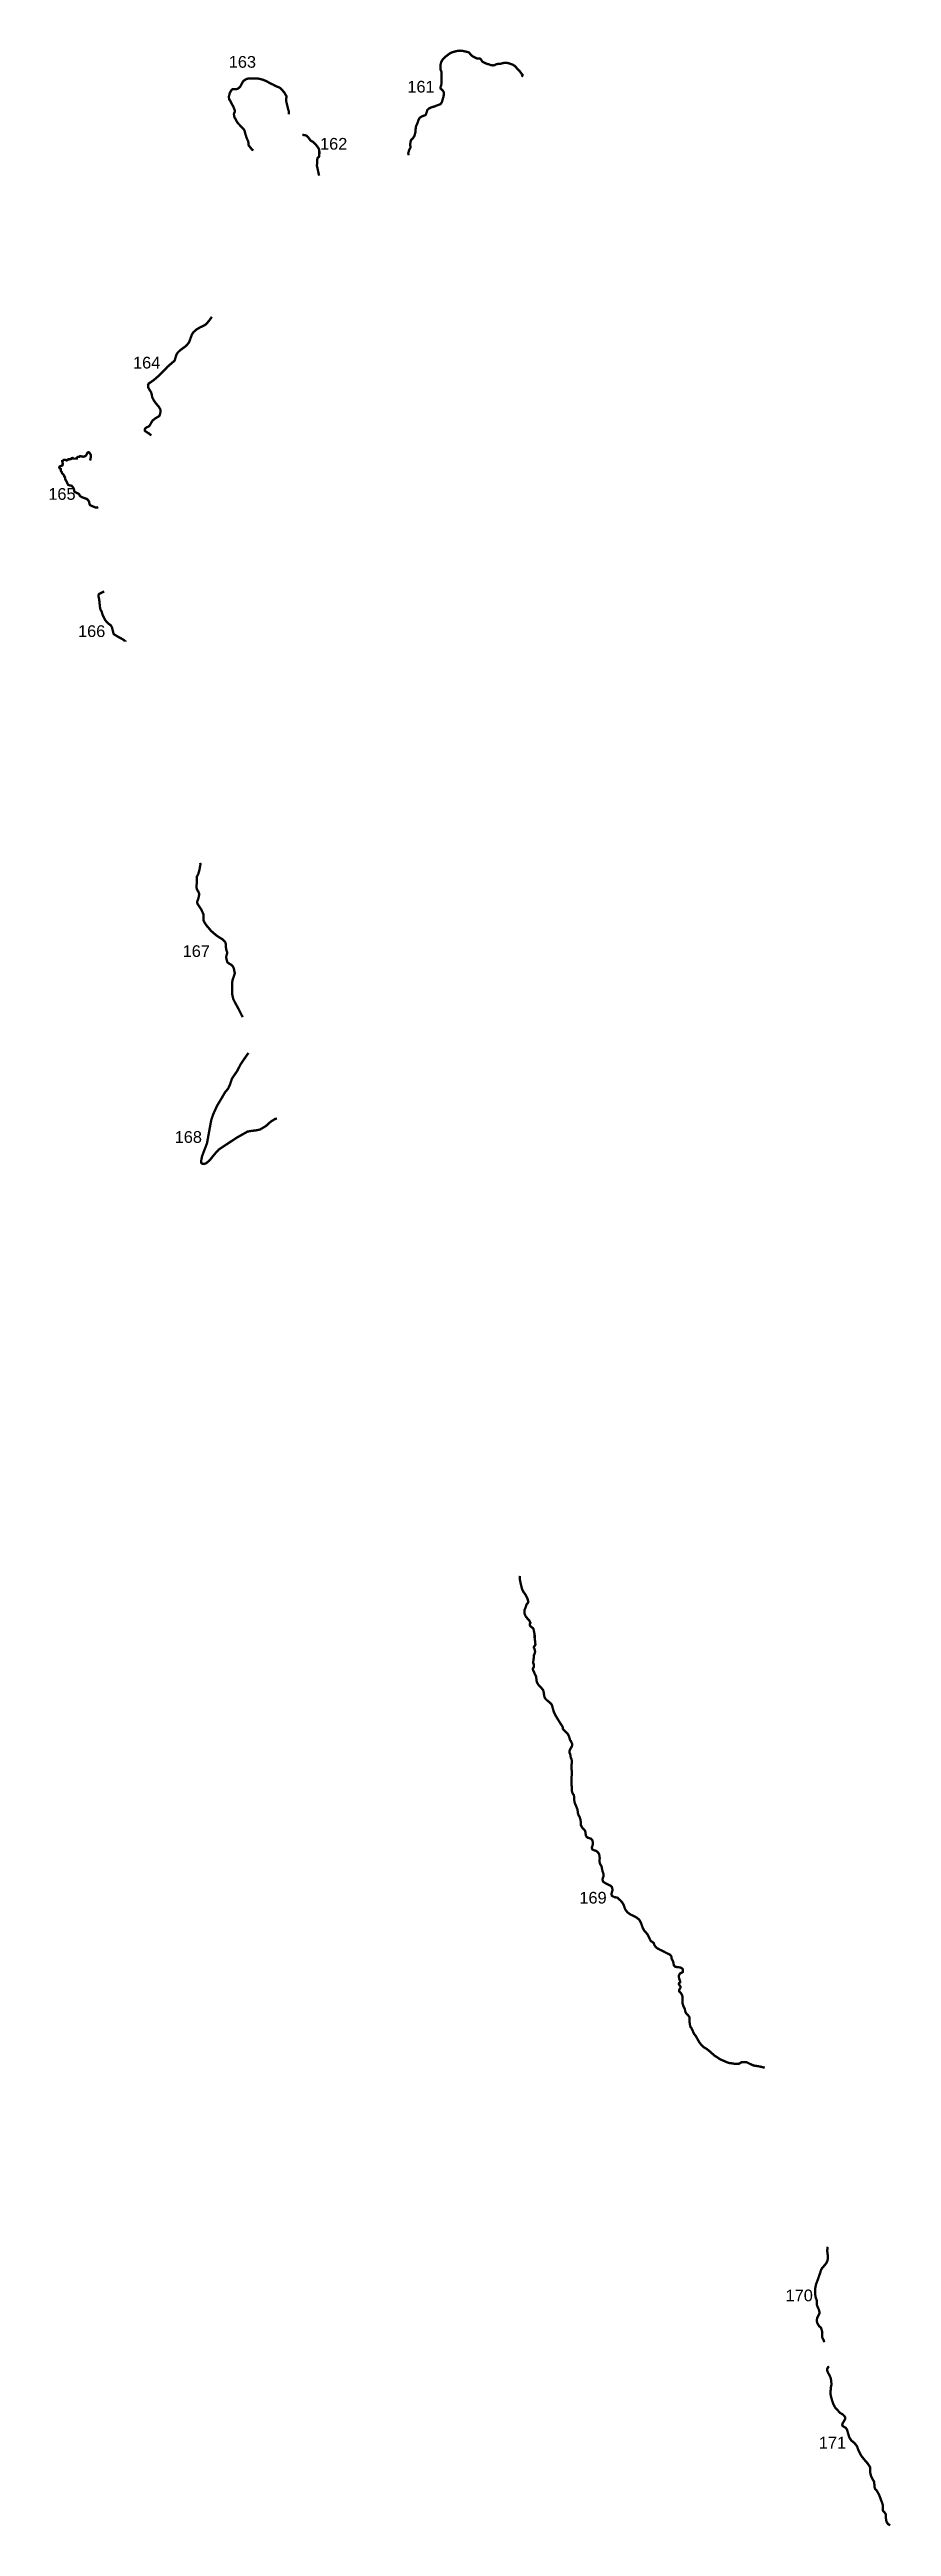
# Model space of a CAD drawing. Header units: metres. Extents: x 258924 to 356197, y 1740805 to 2227803.
# Drawn here: x 319729 to 323326, y 1820779 to 1831361 of the extents above; entities that cross this region are included whole.
import ezdxf

# ---------------------------------------------------------------- set-up
doc = ezdxf.new("R2010")
doc.units = ezdxf.units.M
doc.layers.add('UNPROTECTED', color=10, linetype='Continuous')
doc.styles.get("Standard").update_dxf_attribs({"font": 'arial.ttf'})

msp = doc.modelspace()

# ---------------------------------------------------------------- texts
at = {"char_height": 50, "attachment_point": 1}
for s, insert in [('\\pxt1;163', (320495, 1831333)), ('\\pxt1;161', (321258, 1831227)), ('\\pxt1;162', (320885, 1830983)), ('\\pxt1;164', (320086, 1830048)), ('\\pxt1;165', (319724, 1829487)), ('\\pxt1;166', (319851, 1828901)), ('\\pxt1;167', (320298, 1827534)), ('\\pxt1;168', (320264, 1826740)), ('\\pxt1;169', (321993, 1823490)), ('\\pxt1;170', (322874, 1821791)), ('\\pxt1;171', (323016, 1821162))]:
    msp.add_mtext_dynamic_manual_height_columns(s, width=70.18, gutter_width=1, heights=[0], dxfattribs=dict(at, insert=insert))

# ---------------------------------------------------------------- linework, layer by layer
at = {"layer": 'UNPROTECTED', "const_width": 10, "flags": 128}
for points in [[(321746, 1831245), (321748, 1831247), (321750, 1831250), (321750, 1831253), (321748, 1831256), (321744, 1831260), (321739, 1831267), (321730, 1831276), (321724, 1831283), (321715, 1831292), (321708, 1831296), (321700, 1831299), (321689, 1831303), (321675, 1831304), (321667, 1831303), (321656, 1831300), (321647, 1831300), (321636, 1831297), (321631, 1831294), (321624, 1831293), (321615, 1831294), (321608, 1831297), (321597, 1831300), (321590, 1831303), (321580, 1831308), (321577, 1831311), (321574, 1831316), (321571, 1831320), (321568, 1831322), (321565, 1831323), (321560, 1831323), (321554, 1831323), (321550, 1831325), (321538, 1831331), (321533, 1831335), (321529, 1831339), (321524, 1831345), (321521, 1831348), (321516, 1831350), (321507, 1831352), (321495, 1831355), (321483, 1831356), (321474, 1831355), (321464, 1831353), (321450, 1831349), (321439, 1831344), (321433, 1831339), (321422, 1831331), (321411, 1831321), (321404, 1831310), (321401, 1831301), (321399, 1831292), (321399, 1831280), (321400, 1831275), (321403, 1831268), (321404, 1831262), (321404, 1831251), (321404, 1831241), (321404, 1831230), (321404, 1831218), (321403, 1831210), (321401, 1831203), (321400, 1831200), (321400, 1831196), (321401, 1831193), (321405, 1831190), (321409, 1831186), (321413, 1831180), (321414, 1831175), (321414, 1831168), (321412, 1831158), (321409, 1831148), (321407, 1831142), (321406, 1831137), (321402, 1831131), (321400, 1831128), (321397, 1831126), (321387, 1831123), (321378, 1831119), (321359, 1831113), (321349, 1831108), (321343, 1831102), (321341, 1831094), (321338, 1831085), (321336, 1831081), (321328, 1831078), (321318, 1831074), (321311, 1831069), (321306, 1831061), (321303, 1831051), (321295, 1831032), (321294, 1831025), (321293, 1831017), (321292, 1831004), (321290, 1830998), (321288, 1830991), (321282, 1830982), (321278, 1830978), (321275, 1830976), (321273, 1830972), (321272, 1830967), (321270, 1830955), (321270, 1830951), (321272, 1830947), (321272, 1830944), (321271, 1830941), (321269, 1830937), (321266, 1830932), (321262, 1830918), (321263, 1830909), (321263, 1830909)], [(320752, 1831084), (320752, 1831086), (320752, 1831095), (320748, 1831108), (320747, 1831114), (320744, 1831126), (320741, 1831138), (320740, 1831145), (320740, 1831150), (320741, 1831154), (320742, 1831158), (320742, 1831161), (320741, 1831163), (320738, 1831167), (320736, 1831171), (320733, 1831176), (320728, 1831182), (320724, 1831187), (320715, 1831196), (320708, 1831200), (320697, 1831204), (320684, 1831211), (320669, 1831218), (320657, 1831225), (320643, 1831231), (320625, 1831236), (320613, 1831237), (320594, 1831237), (320579, 1831237), (320571, 1831235), (320566, 1831232), (320558, 1831227), (320554, 1831221), (320548, 1831210), (320545, 1831204), (320541, 1831199), (320533, 1831193), (320526, 1831191), (320518, 1831191), (320511, 1831191), (320508, 1831189), (320505, 1831185), (320501, 1831178), (320498, 1831170), (320496, 1831161), (320496, 1831154), (320497, 1831148), (320501, 1831142), (320508, 1831128), (320514, 1831118), (320518, 1831108), (320520, 1831103), (320521, 1831099), (320521, 1831095), (320520, 1831092), (320518, 1831089), (320517, 1831085), (320518, 1831076), (320520, 1831070), (320524, 1831064), (320529, 1831054), (320532, 1831049), (320536, 1831044), (320541, 1831039), (320551, 1831028), (320558, 1831021), (320561, 1831017), (320563, 1831012), (320565, 1831004), (320570, 1830987), (320574, 1830977), (320577, 1830971), (320579, 1830963), (320580, 1830953), (320581, 1830950), (320586, 1830944), (320593, 1830935), (320600, 1830929)], [(320881, 1830822), (320879, 1830831), (320872, 1830863), (320872, 1830869), (320873, 1830879), (320873, 1830889), (320874, 1830896), (320876, 1830899), (320880, 1830902), (320881, 1830904), (320882, 1830915), (320882, 1830925), (320881, 1830934), (320878, 1830940), (320872, 1830948), (320867, 1830955), (320857, 1830965), (320852, 1830968), (320847, 1830970), (320844, 1830973), (320834, 1830986), (320828, 1830992), (320824, 1830994), (320819, 1830995), (320811, 1830996), (320810, 1830996)], [(320423, 1830219), (320413, 1830205), (320404, 1830194), (320398, 1830187), (320390, 1830182), (320373, 1830174), (320356, 1830164), (320345, 1830154), (320338, 1830144), (320333, 1830131), (320328, 1830117), (320325, 1830109), (320318, 1830101), (320308, 1830091), (320295, 1830082), (320285, 1830074), (320277, 1830066), (320271, 1830056), (320267, 1830043), (320264, 1830032), (320234, 1830006), (320213, 1829984), (320196, 1829967), (320175, 1829949), (320161, 1829939), (320153, 1829934), (320150, 1829928), (320151, 1829917), (320159, 1829903), (320163, 1829897), (320166, 1829887), (320168, 1829875), (320174, 1829863), (320183, 1829850), (320196, 1829835), (320202, 1829825), (320204, 1829817), (320202, 1829805), (320198, 1829795), (320180, 1829784), (320169, 1829775), (320164, 1829767), (320161, 1829761), (320156, 1829753), (320152, 1829750), (320145, 1829747), (320139, 1829743), (320137, 1829740), (320136, 1829736), (320136, 1829733), (320139, 1829730), (320156, 1829719), (320164, 1829712)], [(319903, 1829605), (319904, 1829612), (319906, 1829620), (319906, 1829628), (319904, 1829632), (319900, 1829638), (319897, 1829640), (319895, 1829640), (319892, 1829639), (319890, 1829635), (319886, 1829628), (319883, 1829624), (319880, 1829623), (319877, 1829622), (319873, 1829621), (319869, 1829622), (319864, 1829623), (319862, 1829623), (319861, 1829623), (319859, 1829623), (319858, 1829622), (319857, 1829621), (319856, 1829620), (319853, 1829620), (319851, 1829620), (319850, 1829620), (319848, 1829619), (319847, 1829617), (319846, 1829616), (319846, 1829614), (319846, 1829613), (319845, 1829613), (319841, 1829613), (319837, 1829614), (319835, 1829614), (319834, 1829614), (319832, 1829613), (319832, 1829613), (319831, 1829613), (319831, 1829613), (319831, 1829614), (319830, 1829615), (319829, 1829615), (319828, 1829616), (319826, 1829615), (319825, 1829615), (319824, 1829613), (319823, 1829612), (319821, 1829611), (319819, 1829611), (319817, 1829611), (319814, 1829610), (319814, 1829611), (319814, 1829611), (319813, 1829611), (319813, 1829611), (319812, 1829611), (319812, 1829611), (319811, 1829611), (319811, 1829610), (319809, 1829610), (319807, 1829609), (319806, 1829608), (319805, 1829607), (319804, 1829606), (319803, 1829605), (319802, 1829605), (319801, 1829606), (319801, 1829606), (319800, 1829607), (319798, 1829607), (319793, 1829608), (319792, 1829608), (319791, 1829608), (319790, 1829607), (319788, 1829606), (319787, 1829605), (319787, 1829605), (319786, 1829604), (319786, 1829603), (319785, 1829602), (319784, 1829602), (319784, 1829600), (319785, 1829598), (319785, 1829594), (319786, 1829593), (319786, 1829591), (319786, 1829590), (319785, 1829588), (319784, 1829586), (319784, 1829585), (319784, 1829584), (319783, 1829583), (319781, 1829583), (319777, 1829581), (319775, 1829581), (319773, 1829580), (319772, 1829578), (319771, 1829577), (319771, 1829576), (319772, 1829573), (319773, 1829571), (319775, 1829570), (319777, 1829569), (319777, 1829568), (319777, 1829566), (319777, 1829563), (319778, 1829561), (319779, 1829559), (319781, 1829557), (319782, 1829555), (319782, 1829553), (319783, 1829551), (319783, 1829550), (319784, 1829549), (319786, 1829548), (319789, 1829545), (319791, 1829541), (319792, 1829538), (319792, 1829537), (319794, 1829536), (319795, 1829534), (319796, 1829530), (319796, 1829527), (319797, 1829524), (319799, 1829520), (319802, 1829516), (319804, 1829512), (319804, 1829510), (319807, 1829505), (319808, 1829502), (319810, 1829501), (319814, 1829499), (319820, 1829498), (319824, 1829497), (319826, 1829495), (319831, 1829488), (319833, 1829483), (319835, 1829478), (319835, 1829474), (319836, 1829472), (319838, 1829470), (319843, 1829468), (319849, 1829465), (319853, 1829463), (319856, 1829460), (319858, 1829456), (319862, 1829452), (319865, 1829450), (319871, 1829447), (319882, 1829443), (319888, 1829441), (319892, 1829438), (319898, 1829430), (319899, 1829424), (319901, 1829417), (319903, 1829414), (319910, 1829411), (319924, 1829405), (319933, 1829404), (319937, 1829406)], [(319963, 1829046), (319953, 1829041), (319943, 1829036), (319940, 1829033), (319939, 1829030), (319939, 1829022), (319941, 1829014), (319942, 1829006), (319943, 1828996), (319945, 1828978), (319947, 1828968), (319952, 1828960), (319956, 1828946), (319962, 1828933), (319968, 1828922), (319981, 1828908), (319992, 1828900), (319996, 1828892), (320000, 1828877), (320003, 1828865), (320007, 1828861), (320024, 1828851), (320044, 1828840), (320054, 1828832), (320054, 1828831)], [(320373, 1827886), (320374, 1827882), (320374, 1827879), (320372, 1827869), (320370, 1827857), (320365, 1827839), (320361, 1827831), (320358, 1827826), (320358, 1827821), (320359, 1827813), (320359, 1827804), (320358, 1827795), (320357, 1827784), (320358, 1827777), (320360, 1827771), (320365, 1827763), (320368, 1827756), (320369, 1827752), (320367, 1827743), (320366, 1827736), (320364, 1827731), (320361, 1827723), (320360, 1827717), (320362, 1827710), (320369, 1827700), (320377, 1827688), (320383, 1827675), (320387, 1827666), (320387, 1827651), (320387, 1827641), (320390, 1827634), (320399, 1827620), (320420, 1827595), (320441, 1827577), (320456, 1827567), (320469, 1827559), (320480, 1827547), (320483, 1827538), (320483, 1827525), (320484, 1827516), (320486, 1827511), (320488, 1827504), (320488, 1827499), (320485, 1827489), (320484, 1827482), (320486, 1827472), (320489, 1827462), (320496, 1827456), (320507, 1827450), (320513, 1827444), (320517, 1827434), (320519, 1827423), (320521, 1827414), (320518, 1827406), (320515, 1827396), (320511, 1827385), (320509, 1827369), (320509, 1827349), (320510, 1827324), (320514, 1827305), (320522, 1827289), (320538, 1827260), (320551, 1827234), (320555, 1827227)], [(320579, 1827074), (320565, 1827054), (320546, 1827026), (320531, 1826997), (320509, 1826965), (320500, 1826938), (320492, 1826921), (320480, 1826907), (320445, 1826848), (320429, 1826813), (320420, 1826786), (320412, 1826743), (320402, 1826688), (320381, 1826633), (320377, 1826612), (320377, 1826606), (320382, 1826601), (320390, 1826600), (320399, 1826603), (320414, 1826616), (320433, 1826640), (320452, 1826661), (320482, 1826681), (320529, 1826712), (320575, 1826738), (320592, 1826741), (320610, 1826743), (320629, 1826747), (320654, 1826762), (320675, 1826781), (320693, 1826792), (320701, 1826794)], [(321739, 1824840), (321738, 1824829), (321742, 1824808), (321748, 1824784), (321754, 1824772), (321764, 1824758), (321771, 1824743), (321773, 1824737), (321775, 1824729), (321773, 1824724), (321768, 1824720), (321765, 1824711), (321762, 1824702), (321758, 1824694), (321758, 1824684), (321760, 1824675), (321765, 1824665), (321779, 1824649), (321784, 1824640), (321782, 1824636), (321781, 1824630), (321784, 1824624), (321788, 1824622), (321791, 1824619), (321793, 1824618), (321795, 1824616), (321797, 1824613), (321798, 1824608), (321800, 1824599), (321802, 1824587), (321802, 1824575), (321804, 1824560), (321805, 1824549), (321805, 1824546), (321803, 1824542), (321800, 1824539), (321798, 1824536), (321798, 1824534), (321800, 1824531), (321802, 1824525), (321804, 1824516), (321802, 1824508), (321798, 1824500), (321798, 1824496), (321798, 1824489), (321797, 1824482), (321796, 1824474), (321795, 1824471), (321796, 1824467), (321798, 1824463), (321799, 1824454), (321798, 1824450), (321794, 1824444), (321795, 1824438), (321799, 1824430), (321802, 1824422), (321808, 1824410), (321811, 1824387), (321817, 1824376), (321828, 1824364), (321837, 1824354), (321840, 1824346), (321842, 1824332), (321844, 1824322), (321848, 1824315), (321855, 1824308), (321864, 1824301), (321870, 1824296), (321876, 1824288), (321879, 1824276), (321882, 1824265), (321885, 1824256), (321889, 1824248), (321894, 1824239), (321900, 1824229), (321907, 1824218), (321913, 1824208), (321920, 1824198), (321922, 1824193), (321923, 1824186), (321928, 1824180), (321933, 1824175), (321937, 1824171), (321944, 1824164), (321948, 1824156), (321951, 1824147), (321953, 1824139), (321957, 1824134), (321958, 1824131), (321962, 1824123), (321962, 1824116), (321961, 1824111), (321958, 1824108), (321955, 1824102), (321952, 1824096), (321951, 1824091), (321951, 1824084), (321954, 1824078), (321956, 1824065), (321960, 1824055), (321961, 1824048), (321960, 1824036), (321959, 1824026), (321959, 1824014), (321961, 1824006), (321961, 1823995), (321960, 1823984), (321960, 1823977), (321959, 1823966), (321960, 1823944), (321961, 1823931), (321961, 1823921), (321964, 1823911), (321969, 1823904), (321971, 1823894), (321971, 1823885), (321972, 1823874), (321975, 1823866), (321981, 1823852), (321985, 1823841), (321987, 1823826), (321989, 1823819), (321995, 1823808), (321998, 1823797), (321999, 1823789), (321999, 1823781), (321999, 1823776), (322002, 1823770), (322007, 1823762), (322014, 1823755), (322018, 1823750), (322019, 1823742), (322021, 1823730), (322024, 1823725), (322030, 1823721), (322041, 1823718), (322045, 1823715), (322048, 1823711), (322050, 1823704), (322051, 1823698), (322049, 1823687), (322046, 1823679), (322048, 1823672), (322055, 1823668), (322065, 1823665), (322072, 1823659), (322077, 1823652), (322079, 1823643), (322080, 1823633), (322079, 1823624), (322080, 1823613), (322083, 1823607), (322088, 1823598), (322090, 1823587), (322092, 1823578), (322096, 1823567), (322096, 1823556), (322093, 1823549), (322092, 1823542), (322094, 1823534), (322104, 1823527), (322116, 1823521), (322126, 1823516), (322132, 1823510), (322135, 1823499), (322132, 1823489), (322130, 1823481), (322132, 1823473), (322142, 1823468), (322156, 1823465), (322169, 1823453), (322176, 1823445), (322183, 1823433), (322188, 1823417), (322198, 1823403), (322210, 1823394), (322225, 1823387), (322238, 1823380), (322249, 1823371), (322257, 1823356), (322261, 1823343), (322266, 1823332), (322271, 1823323), (322277, 1823317), (322285, 1823307), (322290, 1823297), (322295, 1823286), (322298, 1823280), (322305, 1823276), (322310, 1823272), (322312, 1823268), (322314, 1823262), (322319, 1823255), (322326, 1823249), (322339, 1823242), (322348, 1823238), (322361, 1823231), (322369, 1823227), (322378, 1823223), (322382, 1823220), (322386, 1823214), (322387, 1823206), (322390, 1823199), (322393, 1823194), (322394, 1823190), (322395, 1823185), (322397, 1823176), (322401, 1823171), (322409, 1823169), (322418, 1823168), (322424, 1823167), (322430, 1823164), (322432, 1823162), (322434, 1823161), (322435, 1823155), (322435, 1823148), (322431, 1823145), (322424, 1823142), (322420, 1823137), (322418, 1823132), (322418, 1823128), (322419, 1823121), (322421, 1823115), (322423, 1823109), (322423, 1823103), (322420, 1823101), (322419, 1823100), (322418, 1823096), (322420, 1823093), (322423, 1823088), (322425, 1823085), (322424, 1823078), (322421, 1823074), (322419, 1823070), (322419, 1823066), (322422, 1823062), (322427, 1823057), (322432, 1823049), (322433, 1823044), (322433, 1823035), (322433, 1823026), (322434, 1823020), (322434, 1823013), (322437, 1823003), (322440, 1822997), (322443, 1822991), (322446, 1822978), (322450, 1822970), (322456, 1822965), (322459, 1822961), (322462, 1822957), (322464, 1822950), (322463, 1822941), (322464, 1822932), (322466, 1822919), (322468, 1822912), (322472, 1822908), (322474, 1822903), (322478, 1822895), (322481, 1822887), (322484, 1822882), (322490, 1822875), (322494, 1822868), (322501, 1822855), (322506, 1822847), (322511, 1822840), (322516, 1822835), (322525, 1822826), (322534, 1822821), (322541, 1822816), (322546, 1822812), (322551, 1822808), (322556, 1822803), (322562, 1822798), (322571, 1822790), (322584, 1822782), (322594, 1822775), (322608, 1822769), (322624, 1822762), (322633, 1822759), (322642, 1822758), (322659, 1822755), (322669, 1822755), (322675, 1822756), (322681, 1822759), (322685, 1822762), (322696, 1822763), (322708, 1822762), (322720, 1822756), (322733, 1822750), (322743, 1822747), (322753, 1822746), (322764, 1822744), (322772, 1822742), (322776, 1822741), (322785, 1822739)], [(323054, 1821974), (323053, 1821970), (323052, 1821957), (323053, 1821946), (323055, 1821933), (323055, 1821924), (323052, 1821912), (323048, 1821904), (323042, 1821896), (323031, 1821884), (323026, 1821876), (323022, 1821863), (323016, 1821846), (323013, 1821837), (323004, 1821813), (323000, 1821792), (323001, 1821767), (323003, 1821756), (323008, 1821743), (323008, 1821733), (323008, 1821725), (323011, 1821717), (323015, 1821708), (323018, 1821699), (323019, 1821690), (323015, 1821682), (323009, 1821670), (323007, 1821658), (323010, 1821647), (323017, 1821635), (323025, 1821628), (323029, 1821617), (323031, 1821606), (323030, 1821590), (323032, 1821583), (323037, 1821575), (323039, 1821566)], [(323060, 1821463), (323056, 1821460), (323052, 1821452), (323052, 1821444), (323056, 1821435), (323063, 1821422), (323067, 1821412), (323069, 1821401), (323070, 1821385), (323067, 1821371), (323066, 1821345), (323069, 1821330), (323077, 1821304), (323086, 1821287), (323107, 1821264), (323118, 1821258), (323124, 1821252), (323129, 1821245), (323128, 1821237), (323124, 1821230), (323118, 1821220), (323116, 1821213), (323118, 1821208), (323130, 1821201), (323136, 1821194), (323138, 1821187), (323146, 1821160), (323155, 1821146), (323168, 1821136), (323179, 1821122), (323185, 1821105), (323198, 1821080), (323211, 1821064), (323224, 1821049), (323231, 1821039), (323235, 1821032), (323235, 1821023), (323235, 1821011), (323239, 1820995), (323247, 1820979), (323252, 1820970), (323253, 1820963), (323254, 1820947), (323257, 1820939), (323263, 1820933), (323267, 1820926), (323273, 1820915), (323278, 1820903), (323282, 1820891), (323287, 1820879), (323290, 1820869), (323290, 1820861), (323289, 1820850), (323290, 1820846), (323297, 1820839), (323302, 1820831), (323303, 1820825), (323303, 1820812), (323305, 1820800), (323311, 1820790), (323321, 1820784)]]:
    msp.add_lwpolyline(points, dxfattribs=at)

msp.set_redraw_order([(e.dxf.handle, doc.entitydb.next_handle()) for e in msp.query("TEXT MTEXT ATTDEF DIMENSION ARC_DIMENSION")])  # texts and dimensions are drawn at this point

doc.saveas('drawing.dxf')
